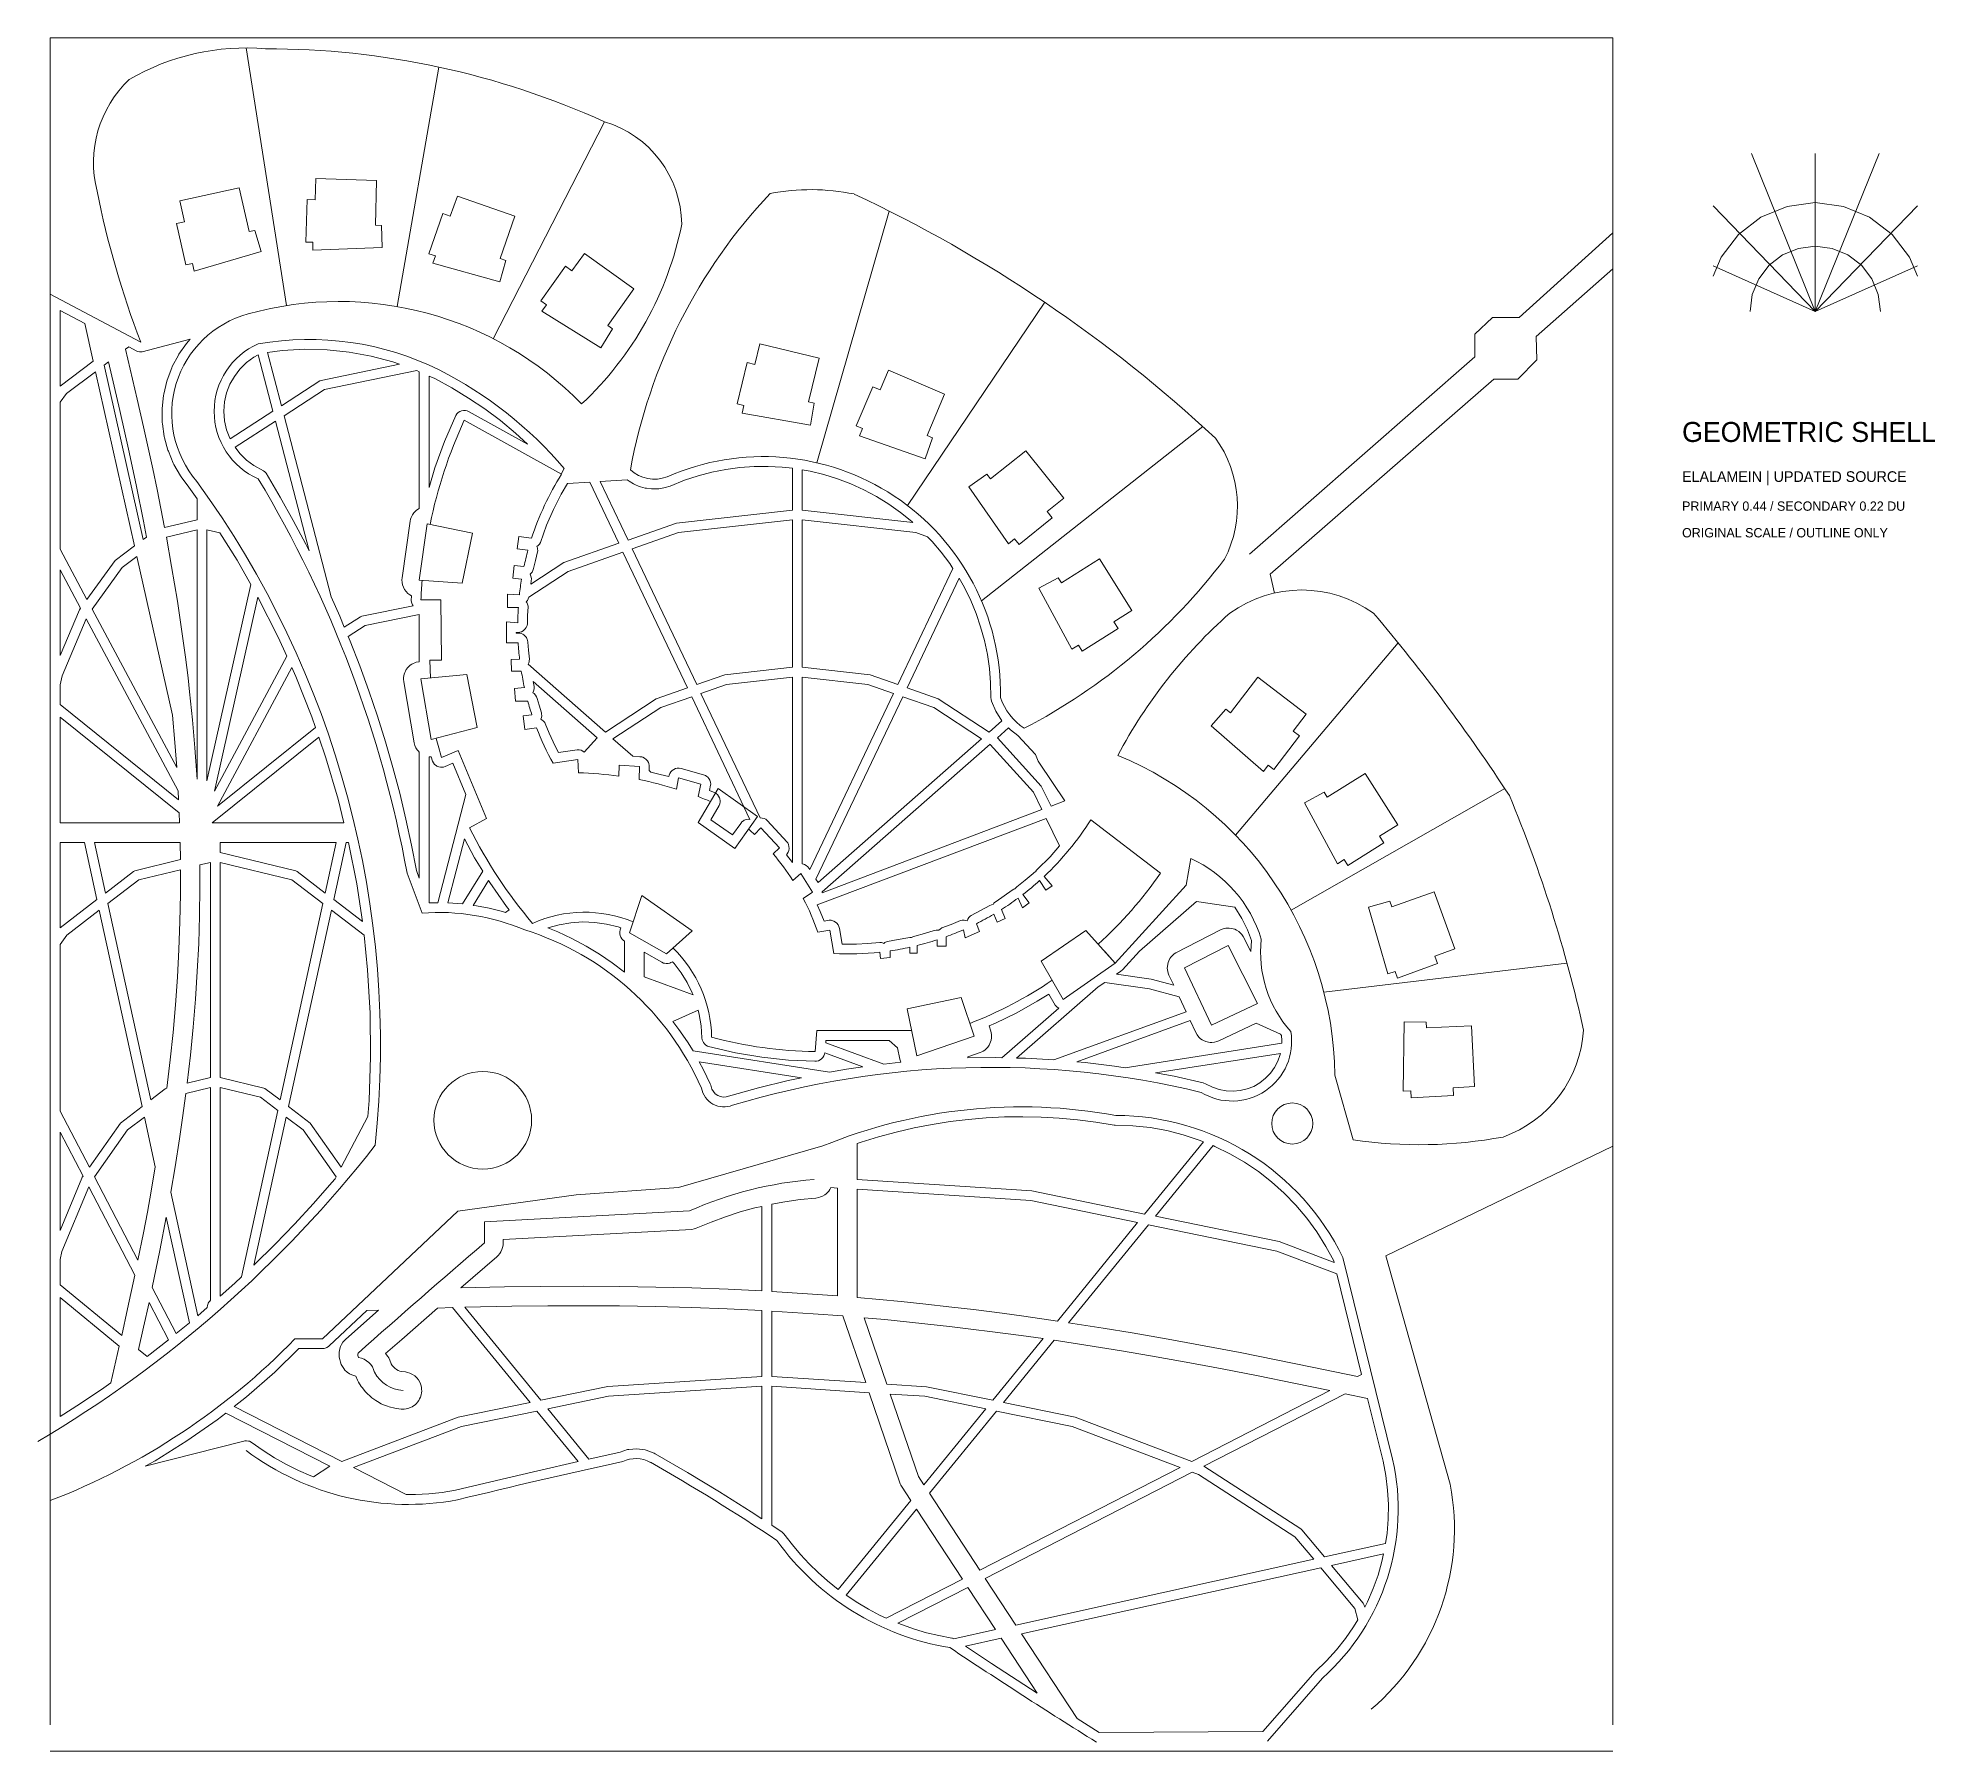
# Model space of a CAD drawing. Header units: inches. Extents: x 36 to 188, y -75 to 56.
# Drawn here: x 90.97 to 133.7, y -74.69 to -36.1 of the extents above; entities that cross this region are included whole.
import ezdxf

# ---------------------------------------------------------------- set-up
doc = ezdxf.new("R2010")
doc.units = ezdxf.units.IN
for name, color, linetype, lineweight in [('01_ORIGINAL_PLAN', 7, 'CONTINUOUS', 20), ('02_CONCEPT_CLOSED_AREAS', 7, 'CONTINUOUS', 15), ('03_CONCEPT_ICON', 7, 'CONTINUOUS', 15), ('04_TITLE', 7, 'CONTINUOUS', 15)]:
    doc.layers.add(name, color=color, linetype=linetype, lineweight=lineweight)

# ---------------------------------------------------------------- blocks, each defined once
blk = doc.blocks.new('08_GEOMETRIC_SHELL')
at = {"layer": '01_ORIGINAL_PLAN'}
for p, q in [((36.248, 17.906), (36.248, 55.9)), ((36.248, 55.9), (71.442, 55.9)), ((71.442, 55.9), (71.442, 17.906)), ((71.442, 17.312), (36.248, 17.312))]:
    blk.add_line(p, q, dxfattribs=at)
for points in [[(40.658, 55.675), (41.569, 49.871)], [(45, 55.245), (44.06, 49.85)], [(48.726, 54.013), (46.225, 49.126)], [(55.143, 52), (53.51, 46.333)], [(63.257, 44.272), (68.329, 48.719), (68.329, 49.231), (68.73, 49.6), (69.33, 49.6), (71.442, 51.512), (71.442, 50.696), (69.711, 49.177), (69.725, 48.651), (69.304, 48.218), (68.761, 48.218), (63.72, 43.82), (63.817, 43.397)], [(38.284, 49.049), (36.248, 50.129)], [(55.552, 45.371), (58.647, 49.945)], [(62.206, 47.145), (57.223, 43.22)], [(47.087, 44.63), (46.802, 44.667), (46.766, 44.393), (47.006, 44.362)], [(46.916, 43.993), (46.696, 44.016), (46.666, 43.73), (46.862, 43.709)], [(45.044, 43.247), (44.595, 43.241)], [(44.807, 41.482), (44.799, 41.881), (45.061, 41.886), (45.044, 43.247)], [(46.813, 43.357), (46.546, 43.371), (46.546, 43.074), (46.789, 43.074)], [(46.775, 42.728), (46.519, 42.748), (46.519, 42.277), (46.786, 42.274)], [(46.818, 41.908), (46.625, 41.902), (46.633, 41.638), (46.856, 41.638)], [(66.604, 42.276), (62.941, 37.945)], [(46.926, 41.27), (46.702, 41.249), (46.728, 40.961), (47.002, 40.962)], [(47.096, 40.651), (46.9, 40.63)], [(46.9, 40.63), (46.939, 40.324), (47.2, 40.358)], [(46.075, 38.317), (45.433, 39.849), (45.059, 39.693)], [(49.053, 39.272), (49.062, 39.519), (49.515, 39.492), (49.513, 39.194)], [(50.35, 38.981), (50.396, 39.232), (50.902, 39.093), (50.842, 38.811)], [(51.286, 38.996), (52.178, 38.364), (51.665, 37.64), (50.837, 38.227), (51.286, 38.996)], [(69.006, 38.995), (64.196, 36.253)], [(46.075, 38.317), (45.692, 38.109)], [(52.249, 38.111), (52.108, 37.96)], [(52.249, 38.111), (52.668, 37.654), (52.525, 37.523)], [(52.968, 36.924), (53.149, 37.079), (53.413, 36.661), (53.207, 36.514)], [(58.528, 36.918), (58.67, 36.704), (58.814, 36.799), (58.632, 37.014)], [(49.567, 36.583), (50.703, 35.787), (50.129, 35.27), (49.295, 35.742), (49.567, 36.583)], [(58.043, 36.524), (58.141, 36.305), (58.295, 36.419), (58.155, 36.608)], [(56.812, 35.811), (56.853, 35.634), (57.179, 35.773), (57.105, 35.949)], [(57.496, 36.162), (57.572, 35.985), (57.754, 36.063), (57.668, 36.267)], [(53.805, 35.806), (53.533, 35.759)], [(53.805, 35.806), (53.805, 35.806)], [(56.221, 35.586), (56.221, 35.439), (56.423, 35.439), (56.423, 35.655)], [(58.564, 35.106), (59.058, 34.241), (60.235, 35.059), (59.57, 35.799), (58.564, 35.106)], [(54.929, 35.306), (54.944, 35.165), (55.16, 35.189), (55.16, 35.336)], [(55.61, 35.419), (55.608, 35.288), (55.771, 35.288), (55.771, 35.457)], [(70.407, 35.063), (64.93, 34.409)], [(53.515, 33.54), (53.473, 33.07)], [(53.515, 33.54), (55.65, 33.54)], [(65.18, 32.538), (65.591, 31.078)], [(71.442, 30.938), (66.326, 28.468)], [(46.027, 28.759), (46.027, 29.23), (50.643, 29.479)], [(66.326, 28.468), (67.775, 23.323)]]:
    blk.add_lwpolyline(points, dxfattribs=at)
for points in [[(43.572, 51.68), (43.598, 52.69), (42.23, 52.734), (42.214, 52.252), (42.035, 52.258), (42.004, 51.303), (42.163, 51.298), (42.158, 51.123), (43.721, 51.177), (43.704, 51.675)], [(40.725, 51.537), (40.502, 52.523), (39.164, 52.23), (39.268, 51.758), (39.093, 51.72), (39.298, 50.787), (39.453, 50.821), (39.491, 50.65), (40.993, 51.087), (40.853, 51.565)], [(46.381, 50.933), (46.709, 51.889), (45.415, 52.34), (45.257, 51.885), (45.088, 51.944), (44.773, 51.041), (44.923, 50.989), (44.866, 50.824), (46.374, 50.409), (46.506, 50.889)], [(48.804, 49.422), (49.389, 50.246), (48.277, 51.045), (47.995, 50.654), (47.85, 50.758), (47.292, 49.982), (47.421, 49.889), (47.319, 49.747), (48.648, 48.921), (48.911, 49.345)], [(53.327, 47.704), (53.561, 48.687), (52.231, 49.012), (52.116, 48.544), (51.942, 48.586), (51.715, 47.658), (51.87, 47.62), (51.829, 47.45), (53.37, 47.181), (53.455, 47.672)], [(55.995, 46.944), (56.387, 47.876), (55.128, 48.415), (54.938, 47.972), (54.774, 48.042), (54.397, 47.164), (54.544, 47.101), (54.475, 46.94), (55.951, 46.422), (56.116, 46.892)], [(57.426, 45.973), (58.218, 46.601), (59.075, 45.534), (58.699, 45.232), (58.811, 45.092), (58.066, 44.493), (57.966, 44.618), (57.83, 44.508), (56.934, 45.791), (57.343, 46.076)], [(45.757, 44.748), (44.738, 44.957), (44.556, 43.684), (45.524, 43.622)], [(59.019, 43.63), (59.878, 44.165), (60.608, 43.006), (60.2, 42.749), (60.296, 42.598), (59.487, 42.088), (59.402, 42.222), (59.254, 42.129), (58.511, 43.505), (58.949, 43.742)], [(45.629, 41.562), (44.593, 41.461), (44.828, 40.095), (45.865, 40.369)], [(62.827, 40.702), (63.445, 41.502), (64.534, 40.672), (64.241, 40.288), (64.384, 40.18), (63.804, 39.42), (63.677, 39.516), (63.571, 39.377), (62.394, 40.407), (62.722, 40.782)], [(65.006, 38.799), (65.865, 39.334), (66.595, 38.175), (66.187, 37.918), (66.283, 37.767), (65.474, 37.257), (65.389, 37.391), (65.242, 37.298), (64.498, 38.674), (64.936, 38.911)], [(66.464, 36.332), (67.417, 36.67), (67.882, 35.382), (67.428, 35.218), (67.489, 35.05), (66.59, 34.725), (66.536, 34.875), (66.372, 34.816), (65.94, 36.319), (66.419, 36.457)], [(61.796, 34.957), (62.78, 35.461), (63.435, 34.152), (62.399, 33.663)], [(55.549, 34.034), (56.763, 34.283), (57.058, 33.412), (55.766, 32.976)], [(67.244, 33.6), (68.254, 33.648), (68.327, 32.28), (67.845, 32.255), (67.855, 32.076), (66.9, 32.025), (66.892, 32.184), (66.717, 32.175), (66.739, 33.739), (67.237, 33.732)]]:
    blk.add_lwpolyline(points, close=True, dxfattribs=at)
for points in [[(44.283, 37.084, 0.090917), (40.931, 45.968, -0.652582), (40.931, 49.011, -0.158741), (45.004, 48.425, -0.098355), (47.824, 46.203), (47.755, 46.078)], [(47.087, 44.63, -0.062406), (47.763, 46.073), (45.572, 47.29, 0.058367), (44.801, 44.944, 0.058367)], [(50.14, 46.014, -0.546754), (57.65, 41.045, 0.171391), (58.184, 40.351, 0.171391)], [(46.916, 43.993, -0.01479), (47.006, 44.362, -0.01479)], [(44.621, 43.68, 0.010358), (44.595, 43.241)], [(46.813, 43.357, -0.013879), (46.862, 43.709)], [(60.29, 39.74, -0.089338), (62.813, 42.944, -0.322066), (66.051, 42.944, -0.030946), (69.111, 38.833, -0.044664), (70.78, 33.554, -0.301674), (68.967, 31.144, -0.082145), (65.591, 31.078)], [(46.775, 42.728, -0.013523), (46.789, 43.074, -0.013523)], [(46.818, 41.908, -0.014342), (46.786, 42.274)], [(46.926, 41.27, -0.014645), (46.856, 41.638)], [(47.096, 40.651, -0.012679), (47.002, 40.962)], [(48.142, 39.35), (48.13, 39.649), (47.57, 39.561, -0.034306), (47.2, 40.358, -0.034306)], [(44.936, 40.124, 0.010564), (45.059, 39.693, 0.010564)], [(60.29, 39.74, -0.300089), (65.18, 32.538)], [(45.692, 38.109, 0.060935), (47.109, 35.956, -0.206423), (49.375, 35.99)], [(59.849, 35.488, 0.057164), (61.253, 37.088), (59.681, 38.289, -0.064319), (58.632, 37.014, -0.064319)], [(59.998, 35.322), (60.235, 35.059), (61.831, 36.816), (61.933, 37.418, -0.214593), (63.522, 35.602, 0.212382), (64.188, 33.517, -0.642649), (62.166, 32.15, 0.132984), (51.615, 31.858, -0.471407), (50.913, 32.245)], [(46.935, 35.809, 0.119192), (44.621, 36.188), (44.283, 37.084)], [(58.528, 36.918, -0.018836), (58.155, 36.608, -0.018836)], [(58.043, 36.524, -0.017658), (57.668, 36.267, -0.017658)], [(57.496, 36.162, -0.017305), (57.105, 35.949, -0.017305)], [(54.929, 35.306, -0.040089), (53.897, 35.276), (53.805, 35.806)], [(56.221, 35.586, -0.018166), (55.771, 35.457, -0.018166)], [(56.812, 35.811, -0.016254), (56.423, 35.655, -0.016254)], [(50.274, 35.4, -0.198705), (51.143, 33.392, 0.063223), (53.473, 33.07)], [(55.61, 35.419, -0.017778), (55.16, 35.336, -0.017778)], [(56.959, 33.703, 0.056142), (58.811, 34.673)], [(53.65, 30.945, -0.14301), (60.243, 31.63, -0.286424), (65.36, 28.431), (66.481, 23.89, -0.272091), (64.9, 18.954), (63.661, 17.533)], [(53.65, 30.945), (50.4, 30.004), (48.095, 29.84), (45.427, 29.473), (42.376, 26.597), (41.758, 26.597, -0.10797), (36.248, 22.954)]]:
    blk.add_lwpolyline(points, format="xyb", dxfattribs=at)
for centre, radius in [((45.989, 31.521), 1.1), ((64.22, 31.448), 0.463)]:
    blk.add_circle(centre, radius, dxfattribs=at)
for centre, radius, start, end in [((40.658, 50.423), 5.252, 85.2142, 120.0956), ((41.139, 37.317), 18.339, 65.5622, 90.1344), ((39.813, 53.089), 2.593, 133.6015, 194.2753), ((48.026, 51.672), 2.444, 0.7167, 73.3418), ((57.911, 56.571), 21.019, 191.3089, 200.9684), ((61.436, 43.951), 12.326, 136.7478, 169.6154), ((53.373, 47.535), 4.948, 78.6004, 100.6499), ((40.939, 23.771), 31.601, 47.0054, 64.8874), ((43.034, 53.196), 7.583, 313.0815, 348.6437), ((41.312, 47.434), 2.33, 105.2161, 220.7715), ((42.751, 42.34), 7.624, 44.2289, 105.6047), ((60.387, 45.356), 2.599, 332.6099, 36.0186), ((49.852, 46.755), 0.794, 227.0981, 291.2465), ((22.064, 33.195), 21.619, 354.0583, 36.0319), ((51.961, 52.291), 13.465, 297.5281, 322.8549), ((47.898, 31.093), 8.26, 81.9573, 88.3074), ((47.898, 31.093), 8.26, 72.7279, 78.7214), ((47.898, 31.093), 8.26, 67.0855, 69.118), ((48.363, 33.974), 5.47, 46.7825, 48.644), ((48.363, 33.974), 5.47, 32.6388, 40.4465), ((48.363, 33.974), 5.47, 19.0436, 27.6609), ((44.996, 29.643), 6.464, 23.734, 72.5429), ((22.02, 47.825), 27.364, 300.648, 321.9453), ((54.073, 21.787), 8.422, 94.2501, 114.0352), ((177.596, -125.015), 202.378, 130.55026, 131.62005), ((43.293, 26.24), 0.119, 162.5746, 211.3187), ((43.119, 25.741), 0.443, 13.2811, 80.611), ((44.225, 26.196), 0.761, 207.5896, 267.5639), ((44.306, 28.951), 6.083, 233.183, 280.5392), ((83.889, -134.15), 161.762, 102.40484, 103.75801), ((49.433, 23.211), 0.689, 61.2688, 115.2094), ((27.349, -15.654), 45.391, 56.1832, 60.407), ((62.535, 22.313), 5.337, 310.4718, 10.9016), ((57.468, 25.543), 5.979, 215.6658, 260.7622), ((129.159, 128.7), 131.041, 236.3299, 238.04792)]:
    blk.add_arc(centre, radius, start, end, dxfattribs=at)
at = {"layer": '02_CONCEPT_CLOSED_AREAS'}
for points in [[(36.468, 49.763), (37.024, 49.468), (37.214, 48.619), (36.468, 48.06)], [(39.314, 49.019), (39.146, 48.78), (39.132, 48.757), (38.994, 48.497), (38.983, 48.472), (38.878, 48.193), (38.869, 48.166), (38.801, 47.877), (38.796, 47.849), (38.765, 47.557), (38.764, 47.529), (38.77, 47.238), (38.772, 47.21), (38.814, 46.922), (38.819, 46.896), (38.897, 46.615), (38.906, 46.589), (39.018, 46.32), (39.03, 46.295), (39.177, 46.04), (39.192, 46.017), (39.369, 45.783), (39.553, 45.517), (39.553, 45.048), (38.82, 44.874), (38.652, 45.726), (38.554, 46.196), (38.453, 46.667), (38.349, 47.138), (38.207, 47.764), (37.943, 48.889), (38.015, 48.943), (38.199, 48.846), (38.218, 48.839), (38.258, 48.831), (38.299, 48.83), (38.319, 48.832), (39.399, 49.114)], [(40.293, 46.882), (40.219, 47.075), (40.174, 47.278), (40.158, 47.49), (40.174, 47.701), (40.219, 47.905), (40.293, 48.098), (40.393, 48.277), (40.517, 48.441), (40.664, 48.586), (40.832, 48.71), (40.929, 48.761), (41.259, 47.491), (40.298, 46.872)], [(41.472, 48.861), (41.977, 48.888), (42.481, 48.875), (42.982, 48.823), (43.477, 48.732), (43.965, 48.602), (44.114, 48.55), (42.346, 48.187), (42.321, 48.175), (41.454, 47.616), (41.142, 48.817)], [(36.468, 47.694), (36.611, 47.893), (37.267, 48.383), (38.145, 44.459), (37.706, 44.129), (37.072, 43.253), (36.468, 44.384)], [(37.559, 48.602), (37.814, 47.51), (38.023, 46.573), (38.189, 45.793), (38.345, 45.014), (38.413, 44.659), (38.338, 44.603), (37.46, 48.528)], [(44.375, 43.23), (44.381, 43.188), (44.387, 43.168), (44.405, 43.13), (44.418, 43.111), (43.261, 42.873), (43.237, 42.862), (42.869, 42.625), (42.766, 42.873), (42.572, 43.31), (41.512, 47.392), (42.423, 47.979), (44.506, 48.406), (44.559, 48.382), (44.559, 45.303), (44.521, 45.281), (44.491, 45.258), (44.463, 45.233), (44.438, 45.205), (44.406, 45.162), (44.388, 45.129), (44.373, 45.095), (44.362, 45.059), (44.352, 45.012), (44.17, 43.739), (44.167, 43.691), (44.169, 43.637), (44.181, 43.579), (44.199, 43.528), (44.227, 43.476), (44.259, 43.432), (44.301, 43.39), (44.344, 43.357), (44.379, 43.337)], [(44.906, 48.228), (45.292, 48.019), (45.669, 47.79), (46.035, 47.544), (46.387, 47.28), (46.726, 46.999), (46.999, 46.749), (45.679, 47.482), (45.639, 47.499), (45.597, 47.508), (45.554, 47.509), (45.511, 47.501), (45.491, 47.494), (45.471, 47.485), (45.435, 47.462), (45.404, 47.432), (45.38, 47.396), (45.126, 46.808), (44.911, 46.214), (44.779, 45.771), (44.779, 48.284)], [(41.999, 44.501), (41.719, 45.033), (41.426, 45.56), (41.109, 46.097), (41.083, 46.127), (41.051, 46.153), (40.832, 46.27), (40.664, 46.393), (40.517, 46.538), (40.409, 46.681), (41.317, 47.266), (42.075, 44.35)], [(49.24, 45.948), (49.287, 45.913), (49.383, 45.856), (49.41, 45.842), (49.512, 45.8), (49.541, 45.79), (49.647, 45.762), (49.677, 45.756), (49.786, 45.743), (49.816, 45.742), (49.927, 45.744), (49.957, 45.746), (50.067, 45.764), (50.097, 45.771), (50.205, 45.804), (50.532, 45.936), (50.839, 46.038), (51.15, 46.12), (51.465, 46.182), (51.781, 46.224), (52.099, 46.247), (52.417, 46.25), (52.734, 46.233), (52.961, 46.206), (52.961, 45.266), (50.35, 44.974), (49.259, 44.59), (48.632, 45.909)], [(53.362, 46.14), (53.671, 46.065), (53.976, 45.97), (54.276, 45.856), (54.569, 45.723), (54.855, 45.571), (55.132, 45.399), (55.399, 45.211), (55.651, 45.007), (55.672, 44.988), (53.181, 45.266), (53.181, 46.173)], [(47.08, 43.675), (47.082, 43.716), (47.077, 43.758), (47.064, 43.798), (47.052, 43.82), (47.069, 43.835), (47.097, 43.868), (47.118, 43.905), (47.131, 43.946), (47.172, 44.126), (47.224, 44.326), (47.226, 44.348), (47.224, 44.392), (47.22, 44.414), (47.209, 44.447), (47.236, 44.468), (47.251, 44.483), (47.264, 44.499), (47.286, 44.536), (47.427, 44.925), (47.579, 45.279), (47.754, 45.623), (47.894, 45.861), (48.396, 45.894), (49.05, 44.517), (47.814, 44.081), (47.067, 43.594)], [(51.441, 41.556), (51.417, 41.55), (50.806, 41.335), (49.354, 44.39), (50.4, 44.759), (52.961, 45.045), (52.961, 41.726)], [(56.11, 44.559), (56.316, 44.315), (56.506, 44.06), (56.578, 43.95), (55.335, 41.335), (54.713, 41.554), (53.181, 41.726), (53.181, 45.045), (55.742, 44.759), (56.007, 44.665)], [(39.553, 39.204), (39.504, 39.911), (39.45, 40.541), (39.385, 41.17), (39.349, 41.484), (39.29, 41.955), (39.204, 42.584), (39.109, 43.213), (38.979, 43.998), (38.861, 44.657), (39.553, 44.822)], [(40.455, 44.135), (40.762, 43.591), (39.773, 39.169), (39.773, 44.822), (40.069, 44.752)], [(38.997, 40.648), (39.053, 40.032), (39.096, 39.469), (37.188, 43.037), (37.864, 43.974), (38.197, 44.223)], [(46.993, 43.229), (47.014, 43.267), (47.027, 43.306), (47.912, 43.883), (49.145, 44.317), (50.598, 41.262), (49.897, 41.015), (48.749, 40.266), (47.008, 41.798), (47.023, 41.827), (47.03, 41.848), (47.035, 41.868), (47.038, 41.911), (47.019, 42.11), (47.006, 42.289), (46.998, 42.332), (46.991, 42.353), (46.972, 42.392), (46.945, 42.427), (46.911, 42.455), (46.893, 42.467), (46.853, 42.484), (46.831, 42.49), (46.788, 42.494), (46.739, 42.495), (46.739, 42.51), (46.779, 42.508), (46.821, 42.513), (46.861, 42.525), (46.898, 42.545), (46.915, 42.558), (46.945, 42.588), (46.968, 42.623), (46.985, 42.662), (46.994, 42.703), (46.995, 42.724), (46.999, 42.893), (47.008, 43.083), (47.007, 43.104), (46.997, 43.145), (46.98, 43.183), (46.968, 43.201)], [(36.468, 43.917), (36.929, 43.054), (36.905, 43.016), (36.468, 41.988)], [(56.837, 43.518), (56.977, 43.232), (57.099, 42.939), (57.202, 42.638), (57.287, 42.33), (57.353, 42.016), (57.399, 41.698), (57.425, 41.375), (57.431, 41.042), (57.435, 41), (57.448, 40.96), (57.543, 40.737), (57.682, 40.521), (57.393, 40.266), (56.244, 41.015), (55.544, 41.262), (56.717, 43.73)], [(40.924, 43.305), (41.379, 42.406), (41.572, 41.977), (39.947, 38.937)], [(36.468, 41.332), (36.514, 41.533), (37.058, 42.814), (39.128, 38.943), (39.138, 38.737), (36.468, 40.885)], [(44.559, 41.849), (44.491, 41.837), (44.455, 41.826), (44.42, 41.811), (44.387, 41.792), (44.356, 41.771), (44.328, 41.747), (44.301, 41.72), (44.265, 41.673), (44.246, 41.64), (44.231, 41.606), (44.218, 41.57), (44.21, 41.534), (44.204, 41.497), (44.203, 41.459), (44.208, 41.394), (44.446, 40.019), (44.46, 39.966), (44.484, 39.912), (44.513, 39.866), (44.537, 39.836), (44.559, 39.813), (44.559, 36.976), (44.496, 37.144), (44.385, 37.718), (44.258, 38.302), (44.117, 38.887), (43.963, 39.469), (43.796, 40.046), (43.616, 40.62), (43.422, 41.194), (43.216, 41.759), (42.999, 42.314), (42.955, 42.419), (43.339, 42.665), (44.559, 42.915)], [(41.78, 41.515), (42.138, 40.607), (42.22, 40.371), (40.015, 38.597), (41.686, 41.723)], [(52.961, 37.325), (52.827, 37.502), (52.845, 37.524), (52.867, 37.561), (52.882, 37.601), (52.888, 37.644), (52.885, 37.687), (52.875, 37.729), (52.856, 37.768), (52.844, 37.786), (52.396, 38.274), (52.362, 38.3), (52.324, 38.318), (52.283, 38.328), (52.235, 38.33), (50.901, 41.136), (51.478, 41.339), (52.961, 41.504)], [(53.335, 37.197), (53.308, 37.231), (53.274, 37.26), (53.235, 37.281), (53.214, 37.289), (53.181, 37.296), (53.181, 41.504), (54.664, 41.339), (55.24, 41.136), (53.353, 37.167)], [(48.272, 39.816), (48.243, 39.837), (48.203, 39.856), (48.161, 39.866), (48.117, 39.868), (47.691, 39.802), (47.664, 39.855), (47.571, 40.046), (47.485, 40.24), (47.395, 40.46), (47.383, 40.479), (47.355, 40.514), (47.321, 40.542), (47.294, 40.556), (47.307, 40.59), (47.315, 40.632), (47.314, 40.676), (47.311, 40.697), (47.258, 40.869), (47.214, 41.021), (47.198, 41.062), (47.174, 41.099), (47.143, 41.131), (47.112, 41.152), (47.13, 41.187), (47.137, 41.207), (47.145, 41.25), (47.145, 41.294), (47.122, 41.405), (48.563, 40.137)], [(52.006, 38.298), (51.962, 38.3), (51.92, 38.293), (51.879, 38.277), (51.86, 38.267), (51.826, 38.24), (51.797, 38.207), (51.613, 37.947), (51.128, 38.29), (51.314, 38.61), (51.328, 38.652), (51.334, 38.696), (51.333, 38.718), (51.326, 38.761), (51.319, 38.782), (51.299, 38.821), (51.271, 38.856), (51.255, 38.871), (51.219, 38.895), (51.096, 38.947), (51.12, 39.07), (51.122, 39.092), (51.117, 39.136), (51.104, 39.178), (51.083, 39.217), (51.055, 39.251), (51.038, 39.266), (51.001, 39.289), (50.96, 39.305), (50.454, 39.444), (50.412, 39.451), (50.369, 39.45), (50.327, 39.441), (50.288, 39.424), (50.253, 39.399), (50.223, 39.368), (50.2, 39.332), (50.184, 39.292), (50.177, 39.261), (49.986, 39.312), (49.775, 39.363), (49.734, 39.399), (49.734, 39.513), (49.725, 39.556), (49.718, 39.577), (49.696, 39.616), (49.668, 39.65), (49.633, 39.677), (49.593, 39.697), (49.572, 39.704), (49.528, 39.711), (49.369, 39.721), (48.92, 40.116), (49.995, 40.817), (50.693, 41.062)], [(53.493, 36.948), (55.449, 41.062), (56.146, 40.817), (57.221, 40.116), (53.539, 36.875)], [(36.468, 40.602), (39.151, 38.445), (39.159, 38.22), (36.468, 38.22)], [(57.829, 40.358), (57.873, 40.315), (58.036, 40.188), (58.437, 39.762), (58.466, 39.682), (58.5, 39.613), (58.529, 39.565), (59.096, 38.714), (58.788, 38.597), (58.582, 39.02), (58.565, 39.046), (57.579, 40.137)], [(42.455, 39.685), (42.729, 38.75), (42.859, 38.22), (39.896, 38.22), (42.296, 40.149)], [(53.633, 36.647), (53.633, 36.665), (57.413, 39.991), (57.418, 39.988), (58.391, 38.91), (58.581, 38.519)], [(44.779, 39.709), (44.825, 39.706), (44.856, 39.609), (44.876, 39.57), (44.904, 39.537), (44.937, 39.51), (44.956, 39.499), (44.996, 39.482), (45.038, 39.474), (45.06, 39.473), (45.103, 39.477), (45.144, 39.49), (45.315, 39.562), (45.61, 38.858), (44.977, 36.421), (44.908, 36.421), (44.779, 36.415)], [(58.764, 37.458), (58.477, 37.17), (58.462, 37.153), (58.439, 37.12), (58.418, 37.109), (58.383, 37.083), (58.204, 36.929), (58.019, 36.781), (57.989, 36.752), (57.974, 36.732), (57.952, 36.724), (57.914, 36.702), (57.734, 36.574), (57.548, 36.452), (57.514, 36.424), (57.499, 36.408), (57.48, 36.381), (57.447, 36.376), (57.406, 36.362), (57.197, 36.245), (56.985, 36.134), (56.967, 36.121), (56.936, 36.09), (56.911, 36.054), (56.895, 36.015), (56.871, 36.023), (56.829, 36.031), (56.787, 36.03), (56.745, 36.021), (56.537, 35.934), (56.326, 35.853), (56.288, 35.829), (56.259, 35.802), (56.218, 35.806), (56.197, 35.804), (56.154, 35.795), (55.936, 35.729), (55.716, 35.67), (55.674, 35.654), (55.644, 35.636), (55.609, 35.639), (55.565, 35.634), (55.346, 35.59), (55.104, 35.549), (55.062, 35.534), (55.043, 35.523), (55.02, 35.506), (54.993, 35.517), (54.972, 35.522), (54.93, 35.526), (54.656, 35.503), (54.407, 35.49), (54.158, 35.488), (54.083, 35.49), (54.022, 35.844), (54.01, 35.885), (53.991, 35.924), (53.965, 35.958), (53.932, 35.986), (53.894, 36.007), (53.853, 36.021), (53.832, 36.025), (53.789, 36.026), (53.676, 36.007), (53.588, 36.226), (53.523, 36.37), (58.678, 38.32), (58.979, 37.702)], [(37.015, 37.78), (37.297, 36.491), (36.468, 35.856), (36.468, 37.78)], [(39.171, 37.78), (39.178, 37.391), (38.15, 37.14), (38.124, 37.125), (37.49, 36.639), (37.24, 37.78)], [(42.689, 37.78), (42.44, 36.639), (41.806, 37.125), (41.779, 37.14), (40.075, 37.556), (40.075, 37.78)], [(43.149, 36.847), (43.276, 35.998), (42.633, 36.491), (42.914, 37.78), (42.966, 37.78)], [(45.802, 37.435), (45.988, 37.132), (45.53, 36.394), (45.203, 36.417), (45.577, 37.857)], [(39.33, 32.358), (39.402, 32.988), (39.464, 33.617), (39.516, 34.247), (39.558, 34.875), (39.589, 35.505), (39.61, 36.134), (39.619, 36.763), (39.619, 37.272), (39.855, 37.33), (39.855, 32.486)], [(41.422, 31.978), (41.083, 32.236), (41.055, 32.247), (40.075, 32.486), (40.075, 37.33), (41.69, 36.936), (42.388, 36.402)], [(39.18, 37.165), (39.178, 36.611), (39.166, 35.989), (39.143, 35.367), (39.11, 34.745), (39.066, 34.123), (39.012, 33.501), (38.948, 32.879), (38.873, 32.247), (38.846, 32.236), (38.833, 32.228), (38.508, 31.978), (37.541, 36.402), (38.239, 36.936)], [(46.147, 36.874), (46.526, 36.335), (46.585, 36.259), (46.498, 36.199), (46.431, 36.22), (46.132, 36.296), (45.843, 36.352), (45.77, 36.362), (46.117, 36.923)], [(60.36, 34.878), (60.398, 34.911), (60.776, 35.327), (62.066, 36.446), (62.924, 36.322), (63.085, 36.068), (63.212, 35.81), (63.299, 35.569), (63.286, 35.322), (63.116, 35.66), (63.081, 35.709), (63.043, 35.749), (63.013, 35.774), (62.962, 35.806), (62.927, 35.822), (62.891, 35.835), (62.854, 35.844), (62.799, 35.851), (62.76, 35.851), (62.722, 35.847), (62.663, 35.834), (62.602, 35.809), (61.595, 35.291), (61.564, 35.271), (61.519, 35.232), (61.484, 35.192), (61.463, 35.161), (61.437, 35.109), (61.424, 35.074), (61.414, 35.038), (61.407, 34.985), (61.406, 34.947), (61.409, 34.91), (61.415, 34.873), (61.425, 34.837), (61.442, 34.793), (61.55, 34.562), (61.042, 34.698), (60.264, 34.811)], [(36.468, 35.481), (36.618, 35.694), (37.348, 36.254), (38.315, 31.831), (37.829, 31.457), (37.128, 30.464), (36.468, 31.729)], [(43.394, 34.91), (43.45, 33.932), (43.462, 32.95), (43.428, 31.966), (43.399, 31.609), (42.801, 30.464), (42.1, 31.457), (41.614, 31.831), (42.581, 36.254), (43.313, 35.692)], [(47.975, 35.969), (48.242, 35.987), (48.509, 35.977), (48.774, 35.941), (49.035, 35.877), (49.1, 35.854), (49.086, 35.809), (49.076, 35.767), (49.076, 35.724), (49.083, 35.682), (49.099, 35.642), (49.122, 35.606), (49.151, 35.575), (49.18, 35.554), (49.18, 34.855), (48.901, 35.067), (48.618, 35.26), (48.315, 35.444), (47.991, 35.618), (47.679, 35.764), (47.457, 35.855), (47.711, 35.925)], [(50.456, 34.845), (50.592, 34.626), (50.706, 34.395), (50.723, 34.348), (49.62, 34.749), (49.62, 35.305), (50.021, 35.079), (50.059, 35.062), (50.08, 35.056), (50.122, 35.05), (50.164, 35.053), (50.204, 35.063), (50.224, 35.072), (50.26, 35.093), (50.299, 35.051)], [(59.999, 34.627), (61.004, 34.481), (61.671, 34.301), (61.828, 33.965), (58.848, 32.883), (58.214, 32.918), (58.006, 32.923), (59.852, 34.525)], [(57.193, 33.047), (57.228, 33.062), (57.261, 33.08), (57.293, 33.102), (57.334, 33.138), (57.36, 33.166), (57.394, 33.215), (57.412, 33.249), (57.426, 33.285), (57.437, 33.322), (57.446, 33.376), (57.448, 33.414), (57.446, 33.452), (57.44, 33.49), (57.43, 33.527), (57.39, 33.646), (57.539, 33.709), (58.02, 33.944), (58.477, 34.2), (58.735, 34.364), (58.879, 34.114), (58.892, 34.097), (58.923, 34.068), (58.962, 34.044), (57.679, 32.93), (57.534, 32.933), (56.913, 32.926), (56.913, 32.952)], [(50.863, 33.905), (50.906, 33.649), (50.924, 33.378), (50.931, 33.335), (50.937, 33.315), (50.956, 33.276), (50.982, 33.242), (51.015, 33.214), (51.052, 33.192), (51.072, 33.184), (51.68, 33.04), (52.275, 32.939), (52.875, 32.875), (53.464, 32.85), (53.506, 32.852), (53.546, 32.862), (53.584, 32.88), (53.618, 32.904), (53.633, 32.919), (53.647, 32.935), (53.669, 32.97), (53.685, 33.009), (53.69, 33.037), (54.546, 32.726), (54.182, 32.673), (53.795, 32.604), (50.723, 33.084), (50.601, 33.284), (50.406, 33.567), (50.272, 33.742), (50.838, 34.001)], [(62.045, 33.499), (62.078, 33.442), (62.116, 33.395), (62.156, 33.358), (62.188, 33.336), (62.221, 33.316), (62.276, 33.293), (62.33, 33.28), (62.368, 33.275), (62.406, 33.274), (62.466, 33.279), (62.519, 33.293), (62.565, 33.311), (63.408, 33.708), (63.952, 33.459), (63.975, 33.431), (63.985, 33.319), (63.982, 33.256), (60.455, 32.705), (60.22, 32.741), (59.557, 32.822), (59.369, 32.838), (61.921, 33.765)], [(53.717, 33.32), (55.141, 33.32), (55.331, 33.155), (55.384, 32.898), (55.404, 32.831), (55.019, 32.788), (53.711, 33.263)], [(63.947, 33.003), (63.895, 32.854), (63.823, 32.713), (63.731, 32.584), (63.621, 32.467), (63.493, 32.367), (63.351, 32.285), (63.202, 32.226), (63.048, 32.189), (62.891, 32.174), (62.733, 32.182), (62.577, 32.211), (62.425, 32.263), (62.266, 32.345), (62.232, 32.359), (62.214, 32.364), (61.559, 32.511), (61.143, 32.59), (63.952, 33.028)], [(52.864, 32.416), (52.2, 32.252), (51.469, 32.046), (51.404, 32.043), (51.34, 32.055), (51.279, 32.08), (51.225, 32.118), (51.182, 32.166), (51.15, 32.222), (51.123, 32.309), (51.112, 32.339), (50.963, 32.654), (50.863, 32.839), (53.165, 32.48)], [(39.837, 27.448), (39.819, 27.425), (39.804, 27.401), (39.793, 27.374), (39.785, 27.346), (39.78, 27.3), (39.569, 27.119), (38.962, 29.901), (39.059, 30.473), (39.158, 31.101), (39.227, 31.573), (39.301, 32.125), (39.855, 32.26), (39.855, 27.465)], [(40.402, 27.853), (40.075, 27.558), (40.075, 32.26), (40.981, 32.039), (41.37, 31.741), (40.551, 27.993)], [(36.468, 31.254), (36.986, 30.262), (36.967, 30.236), (36.955, 30.214), (36.468, 29.04)], [(38.612, 30.469), (38.518, 29.921), (38.434, 29.454), (38.345, 28.986), (38.222, 28.369), (37.243, 30.245), (37.989, 31.304), (38.367, 31.593)], [(42.592, 30.116), (42.175, 29.643), (41.747, 29.18), (41.309, 28.727), (40.834, 28.26), (41.563, 31.593), (41.941, 31.304), (42.687, 30.245), (42.665, 30.203)], [(54.904, 31.148), (55.302, 31.255), (55.703, 31.348), (56.107, 31.426), (56.512, 31.491), (56.92, 31.54), (57.329, 31.575), (57.74, 31.596), (58.151, 31.602), (58.562, 31.594), (58.973, 31.571), (59.384, 31.533), (59.794, 31.481), (60.207, 31.413), (60.235, 31.41), (60.633, 31.396), (61.017, 31.355), (61.395, 31.287), (61.765, 31.193), (62.126, 31.075), (62.222, 31.036), (60.895, 29.409), (58.352, 29.93), (54.42, 30.186), (54.42, 30.995), (54.51, 31.027)], [(62.477, 30.932), (62.816, 30.766), (63.143, 30.577), (63.456, 30.366), (63.754, 30.133), (64.036, 29.88), (64.301, 29.608), (64.547, 29.316), (64.773, 29.006), (64.979, 28.679), (65.153, 28.351), (65.161, 28.318), (63.922, 28.788), (61.138, 29.359), (62.435, 30.949)], [(38.152, 28.029), (37.989, 27.271), (37.856, 26.674), (36.468, 27.816), (36.468, 28.382), (36.509, 28.564), (37.112, 30.019)], [(52.793, 29.686), (53.135, 29.734), (53.489, 29.768), (53.559, 29.781), (53.598, 29.793), (53.636, 29.81), (53.69, 29.842), (53.722, 29.867), (53.752, 29.896), (53.779, 29.927), (53.803, 29.961), (53.827, 30.004), (53.98, 29.994), (53.98, 27.563), (53.3, 27.613), (52.495, 27.664), (52.495, 29.631)], [(58.93, 26.999), (58.176, 27.107), (57.688, 27.173), (57.038, 27.256), (56.551, 27.314), (55.901, 27.386), (55.413, 27.436), (54.925, 27.483), (54.423, 27.527), (54.42, 27.537), (54.42, 29.966), (58.33, 29.711), (60.738, 29.217)], [(46.301, 28.441), (46.338, 28.477), (46.37, 28.517), (46.397, 28.56), (46.419, 28.609), (46.434, 28.657), (46.444, 28.707), (46.447, 28.748), (46.447, 28.832), (50.697, 29.062), (50.751, 29.073), (50.795, 29.088), (51.133, 29.229), (51.457, 29.349), (51.785, 29.455), (52.118, 29.546), (52.275, 29.582), (52.275, 27.676), (51.512, 27.713), (50.7, 27.743), (49.888, 27.765), (49.075, 27.778), (48.263, 27.783), (47.289, 27.779), (46.476, 27.769), (45.495, 27.747)], [(39.085, 26.718), (38.543, 27.754), (38.715, 28.588), (38.86, 29.338), (39.379, 26.959)], [(65.783, 25.797), (65.689, 25.749), (64.67, 25.963), (63.859, 26.128), (63.047, 26.289), (62.236, 26.443), (61.424, 26.591), (60.612, 26.732), (59.962, 26.839), (59.183, 26.961), (60.981, 29.167), (63.869, 28.574), (65.225, 28.059)], [(37.801, 26.434), (37.608, 25.605), (37.452, 25.494), (36.929, 25.142), (36.468, 24.846), (36.468, 27.531)], [(38.91, 26.577), (38.428, 26.202), (38.236, 26.361), (38.349, 26.863), (38.471, 27.417)], [(40.67, 25.294), (41.305, 25.849), (41.847, 26.377), (42.376, 26.377), (42.417, 26.381), (42.457, 26.392), (42.476, 26.401), (42.511, 26.423), (42.527, 26.437), (43.375, 27.236), (43.643, 27.246), (42.901, 26.591), (42.864, 26.554), (42.838, 26.521), (42.806, 26.47), (42.787, 26.427), (42.77, 26.372), (42.757, 26.301), (42.754, 26.244), (42.756, 26.187), (42.765, 26.131), (42.78, 26.075), (42.8, 26.023), (42.825, 25.973), (42.855, 25.926), (42.881, 25.895), (42.931, 25.848), (42.984, 25.813), (43.038, 25.787), (43.131, 25.755), (43.167, 25.67), (43.191, 25.624), (43.252, 25.526), (43.276, 25.493), (43.338, 25.415), (43.376, 25.375), (43.458, 25.297), (43.489, 25.272), (43.58, 25.206), (43.615, 25.185), (43.701, 25.137), (43.75, 25.114), (43.842, 25.078), (43.881, 25.066), (44.006, 25.035), (44.046, 25.028), (44.147, 25.017), (44.218, 25.016), (44.259, 25.02), (44.299, 25.029), (44.359, 25.049), (44.396, 25.068), (44.431, 25.089), (44.463, 25.114), (44.494, 25.143), (44.521, 25.174), (44.545, 25.207), (44.565, 25.243), (44.582, 25.28), (44.601, 25.338), (44.608, 25.379), (44.612, 25.42), (44.611, 25.461), (44.607, 25.502), (44.598, 25.542), (44.586, 25.581), (44.569, 25.619), (44.538, 25.673), (44.5, 25.721), (44.454, 25.763), (44.403, 25.798), (44.347, 25.825), (44.289, 25.843), (44.248, 25.851), (44.165, 25.86), (44.122, 25.871), (44.081, 25.887), (44.042, 25.908), (44.006, 25.934), (43.974, 25.965), (43.946, 25.999), (43.927, 26.032), (43.891, 26.12), (43.869, 26.167), (43.847, 26.202), (43.8, 26.264), (44.164, 26.586), (44.971, 27.292), (45.309, 27.302), (47.052, 25.164), (45.436, 24.831), (42.813, 23.834), (40.392, 25.076)], [(45.586, 27.309), (46.646, 27.331), (47.454, 27.341), (48.262, 27.343), (49.07, 27.338), (49.878, 27.325), (50.686, 27.304), (51.493, 27.273), (52.275, 27.235), (52.275, 25.749), (48.801, 25.522), (47.295, 25.214)], [(52.495, 27.223), (53.431, 27.163), (54.1, 27.113), (54.613, 25.611), (52.495, 25.749)], [(54.579, 27.072), (55.046, 27.03), (55.531, 26.982), (56.015, 26.931), (56.5, 26.877), (56.984, 26.819), (57.469, 26.758), (58.115, 26.672), (58.606, 26.602), (57.474, 25.214), (55.983, 25.52), (55.088, 25.58)], [(58.859, 26.565), (59.569, 26.457), (60.377, 26.325), (61.024, 26.215), (61.832, 26.07), (62.64, 25.919), (63.449, 25.761), (64.258, 25.599), (65.068, 25.431), (61.956, 23.834), (59.333, 24.831), (57.717, 25.164)], [(52.032, 22.7), (51.321, 23.149), (50.598, 23.586), (49.87, 24.008), (49.847, 24.02), (49.671, 24.089), (49.646, 24.094), (49.461, 24.12), (49.275, 24.105), (49.249, 24.102), (49.081, 24.047), (48.376, 23.89), (47.452, 25.022), (48.823, 25.303), (52.275, 25.528), (52.275, 22.541)], [(55.392, 23.329), (55.402, 23.303), (55.416, 23.279), (55.63, 22.954), (53.995, 20.95), (53.751, 21.145), (53.54, 21.332), (53.338, 21.53), (53.145, 21.739), (52.962, 21.957), (52.77, 22.209), (52.731, 22.241), (52.495, 22.397), (52.495, 25.528), (54.69, 25.385)], [(55.799, 23.497), (55.165, 25.354), (55.946, 25.303), (57.317, 25.022), (55.921, 23.311)], [(66.328, 23.516), (66.367, 23.19), (66.385, 22.864), (66.38, 22.539), (66.354, 22.217), (66.321, 21.987), (64.946, 21.684), (64.436, 22.294), (64.411, 22.316), (62.227, 23.726), (65.41, 25.359), (65.918, 25.25), (66.266, 23.843)], [(38.611, 23.852), (39.326, 24.297), (40.006, 24.774), (40.201, 24.927), (42.542, 23.726), (42.176, 23.489), (42.112, 23.513), (41.835, 23.633), (41.564, 23.768), (41.3, 23.917), (41.042, 24.08), (40.769, 24.272), (40.731, 24.289), (40.711, 24.295), (40.669, 24.301), (40.626, 24.298), (40.606, 24.294), (38.385, 23.727)], [(47.227, 23.628), (46.296, 23.409), (45.375, 23.186), (45.075, 23.138), (44.772, 23.106), (44.469, 23.09), (44.265, 23.089), (43.076, 23.699), (45.506, 24.623), (47.209, 24.972), (48.136, 23.836)], [(56.048, 23.118), (57.56, 24.972), (59.263, 24.623), (61.693, 23.699), (57.184, 21.387)], [(57.306, 21.202), (61.969, 23.594), (62.105, 23.542), (64.278, 22.14), (64.704, 21.631), (57.995, 20.151)], [(56.791, 21.185), (55.077, 20.306), (54.927, 20.375), (54.677, 20.506), (54.435, 20.648), (54.174, 20.821), (55.756, 22.761)], [(65.603, 20.112), (65.418, 19.845), (65.214, 19.59), (64.992, 19.347), (64.734, 19.099), (63.561, 17.752), (59.873, 17.733), (59.377, 18.045), (58.124, 19.954), (64.863, 21.44), (65.632, 20.521), (65.698, 20.271)], [(66.24, 21.583), (66.152, 21.274), (66.044, 20.971), (65.916, 20.676), (65.852, 20.55), (65.833, 20.616), (65.816, 20.643), (65.105, 21.494), (66.276, 21.752)], [(57.535, 20.05), (56.597, 19.843), (56.57, 19.853), (56.549, 19.858), (56.262, 19.912), (55.985, 19.979), (55.712, 20.059), (55.445, 20.152), (55.34, 20.194), (56.912, 21)], [(58.474, 18.62), (57.448, 19.284), (56.857, 19.675), (57.665, 19.853)]]:
    blk.add_lwpolyline(points, close=True, dxfattribs=at)
at = {"layer": '03_CONCEPT_ICON'}
for points in [[(76, 49.74), (74.562, 53.3)], [(76, 49.74), (77.438, 53.3)], [(76, 49.74), (76, 53.3)], [(78.3, 50.535), (78.122, 50.965), (77.732, 51.472), (77.225, 51.862), (76.634, 52.107), (76, 52.19), (75.366, 52.107), (74.775, 51.862), (74.268, 51.472), (73.878, 50.965), (73.7, 50.535)], [(76, 49.74), (73.7, 52.122)], [(76, 49.74), (78.3, 52.122)], [(77.47, 49.74), (77.42, 50.12), (77.273, 50.475), (77.039, 50.779), (76.735, 51.013), (76.38, 51.16), (76, 51.21), (75.62, 51.16), (75.265, 51.013), (74.961, 50.779), (74.727, 50.475), (74.58, 50.12), (74.53, 49.74)], [(76, 49.74), (73.7, 50.764)], [(76, 49.74), (78.3, 50.764)]]:
    blk.add_lwpolyline(points, dxfattribs=at)
at = {"layer": '04_TITLE'}
for s, height, p in [('GEOMETRIC SHELL', 0.45, (73, 46.8)), ('ELALAMEIN | UPDATED SOURCE', 0.24, (73, 45.9)), ('PRIMARY 0.44 / SECONDARY 0.22 DU', 0.21, (73, 45.25)), ('ORIGINAL SCALE / OUTLINE ONLY', 0.21, (73, 44.65))]:
    blk.add_text(s, height=height, dxfattribs=at).set_placement(p)

msp = doc.modelspace()

# ---------------------------------------------------------------- block references
msp.add_blockref('08_GEOMETRIC_SHELL', (55, -92))

doc.saveas('drawing.dxf')
